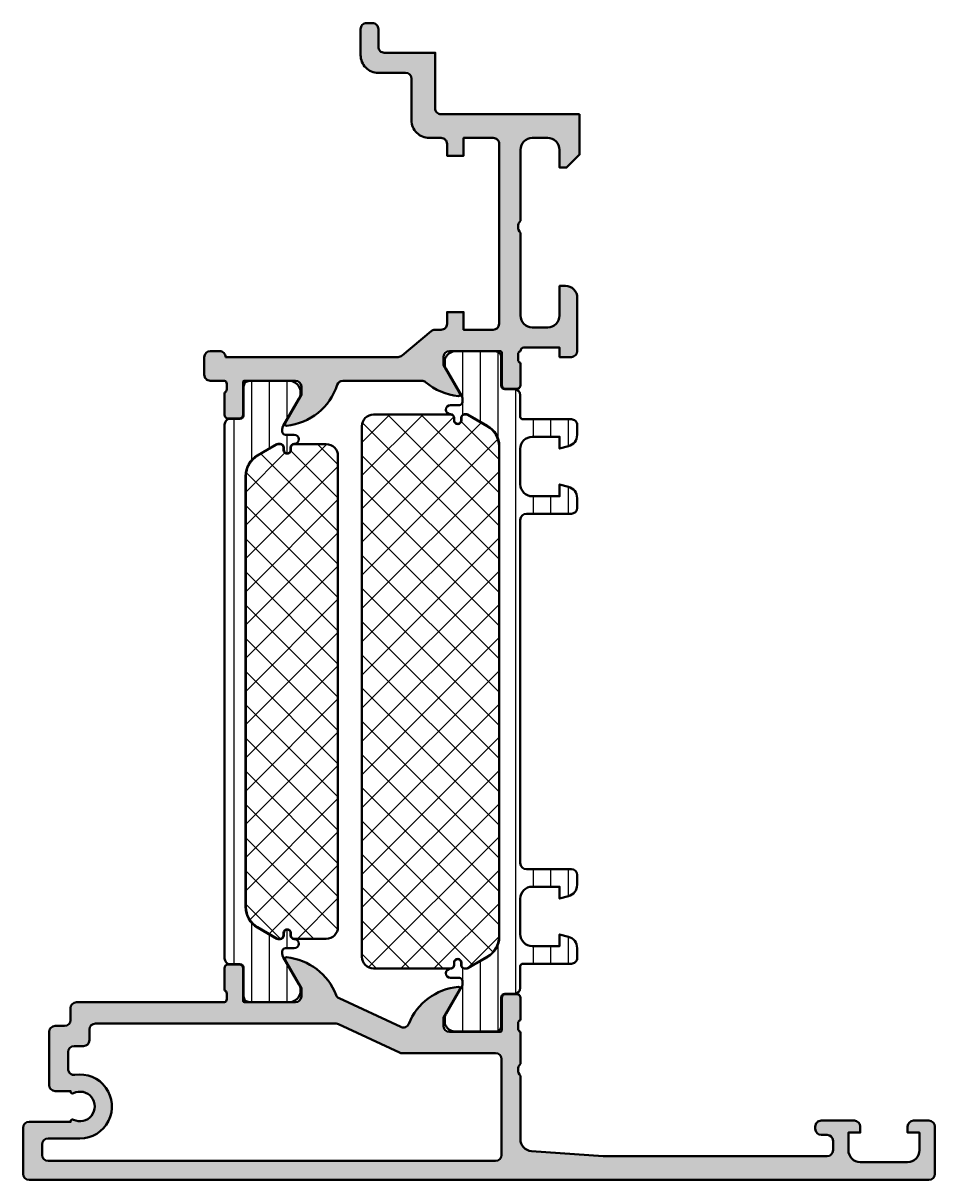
# Model space of a CAD drawing. Extents: x 0 to 77, y 0 to 97.7.
import ezdxf

# ---------------------------------------------------------------- set-up
doc = ezdxf.new("R2010")
doc.units = 0
for name, color, linetype, lineweight in [('0S-Alu contour', 7, 'Continuous', 50), ('0S-Alu hatch', 252, 'Continuous', 25), ('0S-Plastic contour', 254, 'Continuous', 50), ('0S-Plastic hatch', 253, 'Continuous', 25), ('0S-PT contour', 91, 'Continuous', 50), ('0S-PT hatch', 103, 'Continuous', 25)]:
    doc.layers.add(name, color=color, linetype=linetype, lineweight=lineweight)
pattern_1 = [(90, (0, 0), (-1.4859, 0), [])]
pattern_2 = [(135, (0, 0), (-1.403165018917055, -1.403165018917055), []), (225, (0, 0), (1.403165018917055, -1.403165018917055), [])]

# ---------------------------------------------------------------- blocks, each defined once
blk = doc.blocks.new('445620__319964F7_47A4_4580_AF82_C6E7104D69E6_')
at = {"layer": '0S-Alu hatch'}
h = blk.add_hatch(color=256, dxfattribs=at)
edge = h.paths.add_edge_path()
edge.add_arc((42.52502695399268, 9.3), 0.7250195186467904, 136.3986500484101, 223.6013499515907)
edge.add_line((42.00000000000001, 8.8), (42.00000000000001, 3.431119203401294))
edge.add_arc((43, 3.431119203401293), 0.9999999999999928, 180, 265.914383220025)
edge.add_line((42.92875295001208, 2.433660503570565), (49, 2))
edge.add_line((49, 2), (67.90000000000003, 1.999999999999999))
edge.add_arc((67.90000000000003, 2.499999999999974), 0.4999999999999745, 270, 360)
edge.add_line((68.4, 2.499999999999974), (68.4, 3.299999999999991))
edge.add_arc((67.9, 3.299999999999991), 0.5, 0, 90)
edge.add_line((67.9, 3.799999999999991), (67.39999999999999, 3.799999999999998))
edge.add_ellipse((67.4, 4.3), major_axis=(-0.5000000000000018, 0), ratio=1, start_angle=0, end_angle=89.9999999999967, ccw=False)
edge.add_line((66.90000000000002, 4.3), (66.90000000000002, 4.500000000000019))
edge.add_ellipse((67.39999999999999, 4.500000000000019), major_axis=(-0.4999999999999716, 0), ratio=1, start_angle=269.9999999999984, end_angle=360, ccw=False)
edge.add_line((67.4, 4.999999999999991), (70.2, 4.999999999999997))
edge.add_ellipse((70.2, 4.499999999999997), major_axis=(-0.5, 0), ratio=1, start_angle=180, end_angle=270, ccw=False)
edge.add_line((70.7, 4.499999999999997), (70.7, 3.999999999999999))
edge.add_line((70.7, 3.999999999999999), (69.7, 3.999999999999999))
edge.add_line((69.7, 3.999999999999999), (69.7, 2.5))
edge.add_arc((70.7, 2.5), 1, 180, 270)
edge.add_line((70.7, 1.5), (74.7, 1.499999999999999))
edge.add_arc((74.7, 2.499999999999996), 0.9999999999999968, 270, 360)
edge.add_line((75.7, 2.499999999999996), (75.7, 3.999999999999998))
edge.add_line((75.7, 3.999999999999998), (74.7, 3.999999999999999))
edge.add_line((74.7, 3.999999999999999), (74.7, 4.499999999999998))
edge.add_ellipse((75.2, 4.499999999999998), major_axis=(-0.5, 0), ratio=1, start_angle=270, end_angle=360, ccw=False)
edge.add_line((75.2, 4.999999999999998), (76.50000000000001, 5))
edge.add_ellipse((76.50000000000001, 4.500000000000001), major_axis=(-0.4999999999999992, 0), ratio=1, start_angle=180, end_angle=270, ccw=False)
edge.add_line((77.00000000000001, 4.500000000000001), (77, 0.5))
edge.add_ellipse((76.5, 0.5), major_axis=(-0.5, 0), ratio=1, start_angle=90, end_angle=180, ccw=False)
edge.add_line((76.5, 0), (0.5, -1e-16))
edge.add_ellipse((0.5, 0.5), major_axis=(-0.5000000000000001, 0), ratio=1, start_angle=0, end_angle=90, ccw=False)
edge.add_line((0, 0.5), (0, 4.399999999999999))
edge.add_ellipse((0.5, 4.399999999999999), major_axis=(-0.5, 0), ratio=1, start_angle=270, end_angle=360, ccw=False)
edge.add_line((0.5, 4.899999999999999), (4, 4.900000000000001))
edge.add_line((4, 4.900000000000001), (4, 4.934219357067911))
edge.add_ellipse((4.165780642932091, 4.934219357067905), major_axis=(-0.1657806429320914, 0), ratio=1, start_angle=243.38684181772578, end_angle=360, ccw=False)
edge.add_arc((4.799999999999997, 6.2), 1.250000000000001, 243.3868418177293, 476.6131581822707)
edge.add_ellipse((4.165780642932091, 7.465780642932097), major_axis=(-0.1657806429320981, 0), ratio=1, start_angle=0, end_angle=116.61315818227371, ccw=False)
edge.add_line((3.999999999999985, 7.465780642932097), (4, 7.5))
edge.add_line((4, 7.5), (2.700000000000002, 7.499999999999995))
edge.add_ellipse((2.700000000000002, 7.999999999999998), major_axis=(-0.5000000000000027, 0), ratio=1, start_angle=0, end_angle=90, ccw=False)
edge.add_line((2.200000000000002, 7.999999999999998), (2.200000000000002, 12.5))
edge.add_ellipse((2.700000000000002, 12.5), major_axis=(-0.5, 0), ratio=1, start_angle=270, end_angle=360, ccw=False)
edge.add_line((2.700000000000002, 13), (3.5, 13))
edge.add_arc((3.5, 13.5), 0.5000000000000018, 270, 360)
edge.add_line((4, 13.5), (4, 14.5))
edge.add_ellipse((4.5, 14.49999999999999), major_axis=(-0.5, 0), ratio=1, start_angle=270, end_angle=360, ccw=False)
edge.add_line((4.5, 14.99999999999999), (17.00000000000001, 15))
edge.add_arc((16.92116355345696, 15.26752059199311), 0.2788950563274296, 286.419876419494, 361.164589374101)
edge.add_line((17.20000100000001, 15.2731889999915), (17.20000100000001, 15.7267829999915))
edge.add_arc((16.92113290435684, 15.73244365946854), 0.2789255417371502, 358.8371299271166, 433.5754054446435)
edge.add_line((17.00000000000002, 15.99998699999148), (17.00000000000001, 17.879998))
edge.add_ellipse((17.30000000000001, 17.879998), major_axis=(-0.2999999999999971, 0), ratio=1, start_angle=270, end_angle=360, ccw=False)
edge.add_line((17.30000000000001, 18.179998), (18.27997431904279, 18.179998))
edge.add_ellipse((18.2799743190428, 17.879998), major_axis=(-0.3000000000000007, 0), ratio=1, start_angle=180, end_angle=270.00000000000136, ccw=False)
edge.add_line((18.5799743190428, 17.879998), (18.5799743190428, 15.12))
edge.add_arc((18.69997431904277, 15.12), 0.119999999999969, 180, 269.9999999999966)
edge.add_line((18.69997431904276, 15.00000000000003), (22.99999999999996, 15.00000000000004))
edge.add_arc((22.99999999999996, 15.50000000000002), 0.4999999999999823, 270, 360)
edge.add_line((23.49999999999994, 15.50000000000002), (23.49999999999988, 16.20000000000009))
edge.add_line((23.49999999999988, 16.20000000000009), (22.11850454237767, 18.59282032302733))
edge.add_ellipse((22.23811978464847, 18.66188021535156), major_axis=(-0.1381197846484595, 0), ratio=1, start_angle=-95.60003737603603, end_angle=29.999999999998295, ccw=False)
edge.add_ellipse((21.76368025851517, 13.82320411909666), major_axis=(-4.999999999999932, 0), ratio=1, start_angle=200.9526421661647, end_angle=264.3999626239602, ccw=False)
edge.add_arc((26.89999999999994, 15.78998308818138), 0.5000000000000849, 200.9526421661631, 244.9999999999986)
edge.add_line((26.68869086912954, 15.33682919466298), (31.88869086912977, 12.91202937225689))
edge.add_arc((32.10000000000011, 13.36518326577519), 0.4999999999999748, 244.9999999999998, 338.1735411093812)
edge.add_ellipse((37.20572827691046, 11.32030215374008), major_axis=(-5.000000000000008, 0), ratio=1, start_angle=275.2379072199815, end_angle=338.1735411093807, ccw=False)
edge.add_ellipse((36.76188021535157, 16.16188021535155), major_axis=(-0.1381197846484377, 0), ratio=1, start_angle=149.9999999999999, end_angle=275.2379072199857, ccw=False)
edge.add_line((36.88149545762235, 16.09282032302733), (35.50000000000014, 13.70000000000009))
edge.add_line((35.50000000000014, 13.70000000000009), (35.50000000000006, 13.00000000000008))
edge.add_arc((36.00000000000004, 13.00000000000003), 0.4999999999999858, 180, 270)
edge.add_line((36.00000000000004, 12.50000000000004), (40.30002568095722, 12.50000000000003))
edge.add_arc((40.30002568095722, 12.62000000000002), 0.1199999999999974, 270, 360)
edge.add_line((40.42002568095722, 12.62000000000002), (40.42002568095721, 15.37999800000001))
edge.add_ellipse((40.72002568095721, 15.37999800000001), major_axis=(-0.3000000000000043, 0), ratio=1, start_angle=270, end_angle=360, ccw=False)
edge.add_line((40.72002568095721, 15.67999800000002), (41.7, 15.67999800000002))
edge.add_ellipse((41.7, 15.37999800000002), major_axis=(-0.2999999999999989, 0), ratio=1, start_angle=180, end_angle=270, ccw=False)
edge.add_line((42.00000000000001, 15.37999800000002), (41.99999999999999, 13.49998699999149))
edge.add_arc((42.07886709564315, 13.23244365946856), 0.2789255417371358, 106.4245945553558, 181.162870072884)
edge.add_line((41.79999900000001, 13.22678299999151), (41.79999900000001, 12.77318899999119))
edge.add_arc((42.07883644654305, 12.76752059199313), 0.2788950563274314, 178.8354106259675, 253.5801235805047)
edge.add_line((42, 12.50000000000001), (42.00000000000001, 9.799999999999994))
edge = h.paths.add_edge_path()
edge.add_ellipse((32.01084733132148, 11.20000000000008), major_axis=(-0.5000000000000409, 0), ratio=1, start_angle=64.99999999999977, end_angle=90, ccw=False)
edge.add_line((31.79953820045111, 10.74684610648172), (26.63919449827508, 13.15315389351833))
edge.add_arc((26.42788536740473, 12.69999999999998), 0.5000000000000242, 65.0000000000007, 90.00000000000081)
edge.add_line((26.42788536740472, 13.20000000000001), (6.100000000000008, 13.2))
edge.add_arc((6.100000000000008, 12.7), 0.5, 90, 180)
edge.add_line((5.600000000000008, 12.7), (5.600000000000008, 11.8))
edge.add_ellipse((5.100000000000008, 11.8), major_axis=(-0.5, 0), ratio=1, start_angle=90, end_angle=180, ccw=False)
edge.add_line((5.100000000000008, 11.3), (4.299999999999997, 11.3))
edge.add_arc((4.299999999999997, 10.8), 0.5, 90, 180)
edge.add_line((3.799999999999997, 10.8), (3.799999999999997, 9.360696125855823))
edge.add_arc((4.299999999999997, 9.360696125855823), 0.5, 180, 278.9892993451628)
edge.add_ellipse((4.800000000000011, 6.200000000000001), major_axis=(-2.7, 0), ratio=1, start_angle=89.99999999999972, end_angle=278.9892993451631, ccw=False)
edge.add_line((4.799999999999997, 3.500000000000001), (2.100000000000008, 3.5))
edge.add_arc((2.100000000000008, 3), 0.5, 90, 180)
edge.add_line((1.600000000000008, 3), (1.600000000000008, 2.100000000000004))
edge.add_arc((2.100000000000008, 2.100000000000004), 0.5, 180, 270)
edge.add_line((2.100000000000008, 1.600000000000004), (39.90000000000001, 1.599999999999997))
edge.add_arc((39.90000000000001, 2.099999999999997), 0.5, 270, 360)
edge.add_line((40.40000000000001, 2.099999999999998), (40.4, 10.20000000000003))
edge.add_arc((39.90000000000001, 10.20000000000003), 0.5, 0, 90)
edge.add_line((39.90000000000001, 10.70000000000003), (32.01084733132148, 10.70000000000004))
at = {"layer": '0S-Alu contour', "color": 7}
for points in [[(23.49999999999994, 15.50000000000002), (23.49999999999988, 16.20000000000009), (22.11850454237767, 18.59282032302733)], [(17.00000000000002, 15.99998699999148), (17.00000000000001, 17.879998)], [(17.30000000000001, 18.179998), (18.27997431904279, 18.179998)], [(18.5799743190428, 17.879998), (18.5799743190428, 15.12)], [(17.20000100000001, 15.2731889999915), (17.20000100000001, 15.7267829999915)], [(36.88149545762235, 16.09282032302733), (35.50000000000014, 13.70000000000009), (35.50000000000006, 13.00000000000008)], [(40.72002568095721, 15.67999800000002), (41.7, 15.67999800000002)], [(4.5, 14.99999999999999), (17.00000000000001, 15)], [(18.69997431904276, 15.00000000000003), (22.99999999999996, 15.00000000000004)], [(26.68869086912954, 15.33682919466298), (31.88869086912977, 12.91202937225689)], [(40.42002568095722, 12.62000000000002), (40.42002568095721, 15.37999800000001)], [(42.00000000000001, 15.37999800000002), (41.99999999999999, 13.49998699999149)], [(4, 13.5), (4, 14.5)], [(2.700000000000002, 13), (3.5, 13)], [(26.42788536740472, 13.20000000000001), (6.100000000000008, 13.2)], [(31.79953820045111, 10.74684610648172), (26.63919449827508, 13.15315389351833)], [(41.79999900000001, 13.22678299999151), (41.79999900000001, 12.77318899999119)], [(2.200000000000002, 7.999999999999998), (2.200000000000002, 12.5)], [(5.600000000000008, 12.7), (5.600000000000008, 11.8)], [(36.00000000000004, 12.50000000000004), (40.30002568095722, 12.50000000000003)], [(42, 12.50000000000001), (42.00000000000001, 9.799999999999994)], [(3.799999999999997, 10.8), (3.799999999999997, 9.360696125855823)], [(5.100000000000008, 11.3), (4.299999999999997, 11.3)], [(39.90000000000001, 10.70000000000003), (32.01084733132148, 10.70000000000004)], [(40.40000000000001, 2.099999999999998), (40.4, 10.20000000000003)], [(42.00000000000001, 8.8), (42.00000000000001, 3.431119203401294)], [(3.999999999999985, 7.465780642932097), (4, 7.5), (2.700000000000002, 7.499999999999995)], [(0.5, 4.899999999999999), (4, 4.900000000000001), (4, 4.934219357067911)], [(67.4, 4.999999999999991), (70.2, 4.999999999999997)], [(75.2, 4.999999999999998), (76.50000000000001, 5)], [(0, 0.5), (0, 4.399999999999999)], [(66.90000000000002, 4.3), (66.90000000000002, 4.500000000000019)], [(70.7, 4.499999999999997), (70.7, 3.999999999999999), (69.7, 3.999999999999999), (69.7, 2.5)], [(75.7, 2.499999999999996), (75.7, 3.999999999999998), (74.7, 3.999999999999999), (74.7, 4.499999999999998)], [(77.00000000000001, 4.500000000000001), (77, 0.5)], [(1.600000000000008, 3), (1.600000000000008, 2.100000000000004)], [(4.799999999999997, 3.500000000000001), (2.100000000000008, 3.5)], [(67.9, 3.799999999999991), (67.39999999999999, 3.799999999999998)], [(68.4, 2.499999999999974), (68.4, 3.299999999999991)], [(42.92875295001208, 2.433660503570565), (49, 2), (67.90000000000003, 1.999999999999999)], [(2.100000000000008, 1.600000000000004), (39.90000000000001, 1.599999999999997)], [(70.7, 1.5), (74.7, 1.499999999999999)], [(76.5, 0), (0.5, -1e-16)]]:
    blk.add_lwpolyline(points, dxfattribs=at)
at = {"layer": '0S-Alu contour', "color": 7, "extrusion": (0, 0, -1)}
for centre, radius, start, end in [((-22.23811978464847, 18.66188021535156), 0.1381197846484595, 330.0000000000017, 95.60003737603598), ((-21.76368025851517, 13.82320411909666), 4.999999999999932, 95.6000373760398, 159.0473578338353), ((-17.30000000000001, 17.879998), 0.2999999999999971, 0, 90), ((-18.2799743190428, 17.879998), 0.3000000000000007, 89.99999999999864, 180), ((-37.20572827691046, 11.32030215374008), 5.000000000000008, 21.82645889061928, 84.7620927800185), ((-36.76188021535157, 16.16188021535155), 0.1381197846484377, 84.76209278001431, 210.0000000000002), ((-40.72002568095721, 15.37999800000001), 0.3000000000000043, 0, 90), ((-41.7, 15.37999800000002), 0.2999999999999989, 90, 180), ((-4.5, 14.49999999999999), 0.5, 0, 90), ((-2.700000000000002, 12.5), 0.5, 0, 90), ((-5.100000000000008, 11.8), 0.5, 180, 270), ((-32.01084733132148, 11.20000000000008), 0.5000000000000409, 270, 295.0000000000002), ((-4.800000000000011, 6.200000000000001), 2.7, 81.0107006548369, 270.0000000000003), ((-2.700000000000002, 7.999999999999998), 0.5000000000000027, 270, 0), ((-4.165780642932091, 7.465780642932097), 0.1657806429320981, 243.3868418177263, 0), ((-0.5, 4.399999999999999), 0.5, 0, 90), ((-4.165780642932091, 4.934219357067905), 0.1657806429320914, 0, 116.6131581822742), ((-67.39999999999999, 4.500000000000019), 0.4999999999999716, 0, 90.0000000000016), ((-70.2, 4.499999999999997), 0.5, 90, 180), ((-75.2, 4.499999999999998), 0.5, 0, 90), ((-76.50000000000001, 4.500000000000001), 0.4999999999999992, 90, 180), ((-67.4, 4.3), 0.5000000000000018, 270.0000000000033, 0), ((-0.5, 0.5), 0.5000000000000001, 270, 0), ((-76.5, 0.5), 0.5, 180, 270)]:
    blk.add_arc(centre, radius, start, end, dxfattribs=at)
at = {"layer": '0S-Alu contour', "color": 7}
for centre, radius, start, end in [((16.92113290435684, 15.73244365946854), 0.2789255417371502, 358.8371299271166, 73.57540544464355), ((16.92116355345696, 15.26752059199311), 0.2788950563274296, 286.419876419494, 1.164589374100992), ((18.69997431904277, 15.12), 0.119999999999969, 180, 269.9999999999966), ((22.99999999999996, 15.50000000000002), 0.4999999999999823, 270, 0), ((26.89999999999994, 15.78998308818138), 0.5000000000000849, 200.9526421661631, 244.9999999999986), ((3.5, 13.5), 0.5000000000000018, 270, 0), ((6.100000000000008, 12.7), 0.5, 90, 180), ((26.42788536740473, 12.69999999999998), 0.5000000000000242, 65.0000000000007, 90.00000000000081), ((32.10000000000011, 13.36518326577519), 0.4999999999999748, 244.9999999999998, 338.1735411093812), ((36.00000000000004, 13.00000000000003), 0.4999999999999858, 180, 270), ((42.07883644654305, 12.76752059199313), 0.2788950563274314, 178.8354106259675, 253.5801235805047), ((42.07886709564315, 13.23244365946856), 0.2789255417371358, 106.4245945553558, 181.162870072884), ((40.30002568095722, 12.62000000000002), 0.1199999999999974, 270, 0), ((4.299999999999997, 10.8), 0.5, 90, 180), ((39.90000000000001, 10.20000000000003), 0.5, 0, 90), ((42.52502695399268, 9.3), 0.7250195186467904, 136.3986500484101, 223.6013499515907), ((4.299999999999997, 9.360696125855823), 0.5, 180, 278.9892993451628), ((4.799999999999997, 6.2), 1.250000000000001, 243.3868418177293, 116.6131581822708), ((2.100000000000008, 3), 0.5, 90, 180), ((43, 3.431119203401293), 0.9999999999999928, 180, 265.914383220025), ((67.9, 3.299999999999991), 0.5, 0, 90), ((2.100000000000008, 2.100000000000004), 0.5, 180, 270), ((39.90000000000001, 2.099999999999997), 0.5, 270, 0), ((67.90000000000003, 2.499999999999974), 0.4999999999999745, 270, 0), ((70.7, 2.5), 1, 180, 270), ((74.7, 2.499999999999996), 0.9999999999999968, 270, 0)]:
    blk.add_arc(centre, radius, start, end, dxfattribs=at)
blk = doc.blocks.new('284607__035DE2CA_FB00_4C72_AE22_ECE822FC14FE___D076022B_6732_40AC_96CC_6159497580D8_')
at = {"layer": '0S-Plastic hatch'}
h = blk.add_hatch(dxfattribs=at)
h.set_pattern_fill('ANSI31', color=256, scale=0.4680000000000001, angle=45, style=0)
h.set_pattern_definition(pattern_1)
edge = h.paths.add_edge_path()
edge.add_line((17.01000000000003, 63.79000567891639), (17.01, 18.70999432108364))
edge.add_arc((17.49999732109081, 18.70999432108364), 0.4899973210908115, 180, 270)
edge.add_line((17.49999732109081, 18.21999699999283), (18.31033133333325, 18.219997))
edge.add_ellipse((18.3103313333333, 17.90999699999995), major_axis=(-0.3100000000000485, 0), ratio=1, start_angle=180, end_angle=270.0000000000092, ccw=False)
edge.add_line((18.62033133333335, 17.90999699999995), (18.61999938284067, 15.50999723393639))
edge.add_arc((19.10999469516338, 15.50999531231905), 0.489995312326473, 179.9997753033853, 270.0000777840396)
edge.add_line((19.10999536037494, 15.01999999999303), (22.58582249618423, 15.01999999999999))
edge.add_arc((22.44422884910814, 15.99981807472285), 0.9899960709244773, 278.2228963588985, 392.740756988386)
edge.add_line((23.27694055408899, 16.53524634894245), (21.95830439446063, 18.81919148717442))
edge.add_ellipse((22.3999773655256, 19.07419146095998), major_axis=(-0.5099999999999941, 0), ratio=1, start_angle=-0.005743823361001432, end_angle=29.999996599345593, ccw=False)
edge.add_line((21.8899773680883, 19.0742425877597), (21.89000000131588, 19.30002606457005))
edge.add_ellipse((22.15000000005471, 19.29999999995469), major_axis=(-0.2600000000452968, 0), ratio=1, start_angle=270.0000000061333, end_angle=359.9942561829208, ccw=False)
edge.add_line((22.15000000002687, 19.55999999999999), (22.90040663939101, 19.56000000000002))
edge.add_arc((22.90040663939099, 19.94925907311677), 0.3892590731167509, 270.0000000000031, 450.0000000000031)
edge.add_ellipse((22.90040663939093, 20.65000000000005), major_axis=(-0.3114818537665265, 0), ratio=1, start_angle=0, end_angle=90.00000000000648, ccw=False)
edge.add_line((22.5889247856244, 20.65000000000005), (22.5889247856244, 20.85057079528622))
edge.add_arc((22.29949558091064, 20.85057079528622), 0.2894292047137554, 0, 180)
edge.add_line((22.01006637619689, 20.85057079528622), (22.01006637619689, 20.64999999999997))
edge.add_ellipse((21.70006637619694, 20.64999999999997), major_axis=(-0.3099999999999454, 0), ratio=1, start_angle=93.33843872002558, end_angle=180, ccw=False)
edge.add_line((21.71811884915447, 20.34052607828752), (21.53498719053978, 20.34052607828746))
edge.add_ellipse((21.53498719053971, 20.55052607828747), major_axis=(-0.210000000000008, 0), ratio=1, start_angle=60.000000000002274, end_angle=90.00000000001938, ccw=False)
edge.add_line((21.42998719053971, 20.36866074349273), (19.79500000000002, 21.31262103807236))
edge.add_ellipse((20.79999999999996, 23.05333209967907), major_axis=(-2.009999999999959, 0), ratio=1, start_angle=0, end_angle=60.00000000000142, ccw=False)
edge.add_line((18.79, 23.05333209967907), (18.79, 59.44666790036812))
edge.add_ellipse((20.7999999999999, 59.44666790036812), major_axis=(-2.009999999999891, 0), ratio=1, start_angle=300.0000000000032, end_angle=360, ccw=False)
edge.add_line((19.79499999999985, 61.18737896197469), (21.42998719053939, 62.13133925655442))
edge.add_ellipse((21.53498719053949, 61.94947392175956), major_axis=(-0.2100000000001562, 0), ratio=1, start_angle=269.9999999999864, end_angle=300.00000000000574, ccw=False)
edge.add_line((21.53498719053954, 62.15947392175972), (21.71811884915463, 62.15947392175968))
edge.add_ellipse((21.70006637619693, 61.85000000004722), major_axis=(-0.3099999999999647, 0), ratio=1, start_angle=180, end_angle=266.66156127994304, ccw=False)
edge.add_line((22.01006637619689, 61.85000000004722), (22.01006637619689, 61.64942920476098))
edge.add_arc((22.29949558091065, 61.64942920476097), 0.2894292047137625, 180, 360)
edge.add_line((22.58892478562442, 61.64942920476097), (22.58892478562442, 61.85000000004709))
edge.add_ellipse((22.90040663939098, 61.85000000004709), major_axis=(-0.3114818537665656, 0), ratio=1, start_angle=269.9999999999974, end_angle=360, ccw=False)
edge.add_arc((22.90040663939101, 62.55074092693042), 0.3892590731167544, 269.9999999999979, 449.9999999999978)
edge.add_line((22.90040663939102, 62.94000000004717), (22.15000000002687, 62.94000000004722))
edge.add_ellipse((22.15000000002689, 63.20000000006469), major_axis=(-0.2600000000174703, 0), ratio=1, start_angle=0.00574382329762102, end_angle=89.99999999999528, ccw=False)
edge.add_line((21.89000000131589, 63.19997393542141), (21.8899773680883, 63.42575741229563))
edge.add_ellipse((22.39997736542176, 63.42580853906786), major_axis=(-0.5099999998961521, 0), ratio=1, start_angle=-29.999996602470674, end_angle=0.0057438201249055965, ccw=False)
edge.add_line((21.95830439446063, 63.68080851282559), (23.27694055408898, 65.96475365105752))
edge.add_arc((22.44422884910813, 66.50018192527713), 0.9899960709244748, 327.2592430116133, 441.7771036411013)
edge.add_line((22.58582249618422, 67.47999999999998), (19.10999536037494, 67.48000000000697))
edge.add_arc((19.10999536037494, 66.99000402256138), 0.489995977445588, 90.00000000000082, 180.0079248057727)
edge.add_line((18.61999938761635, 66.98993624928085), (18.62033133036813, 64.59004587698514))
edge.add_ellipse((18.31033133331815, 64.5900030000152), major_axis=(-0.310000000015195, 0), ratio=1, start_angle=90.0000000023021, end_angle=180.0079247400522, ccw=False)
edge.add_line((18.31033133333061, 64.280003), (17.49999732109072, 64.28000300000717))
edge.add_arc((17.49999732109077, 63.79000567891643), 0.4899973210907405, 90.00000000000666, 180)
at = {"layer": '0S-Plastic contour', "color": 7}
for points in [[(22.58582249618422, 67.47999999999998), (19.10999536037494, 67.48000000000697)], [(18.61999938761635, 66.98993624928085), (18.62033133036813, 64.59004587698514)], [(21.95830439446063, 63.68080851282559), (23.27694055408898, 65.96475365105752)], [(17.01000000000003, 63.79000567891639), (17.01, 18.70999432108364)], [(18.31033133333061, 64.280003), (17.49999732109072, 64.28000300000717)], [(21.89000000131589, 63.19997393542141), (21.8899773680883, 63.42575741229563)], [(22.90040663939102, 62.94000000004717), (22.15000000002687, 62.94000000004722)], [(19.79499999999985, 61.18737896197469), (21.42998719053939, 62.13133925655442)], [(21.53498719053954, 62.15947392175972), (21.71811884915463, 62.15947392175968)], [(22.01006637619689, 61.85000000004722), (22.01006637619689, 61.64942920476098)], [(22.58892478562442, 61.64942920476097), (22.58892478562442, 61.85000000004709)], [(18.79, 23.05333209967907), (18.79, 59.44666790036812)], [(21.42998719053971, 20.36866074349273), (19.79500000000002, 21.31262103807236)], [(22.01006637619689, 20.85057079528622), (22.01006637619689, 20.64999999999997)], [(22.5889247856244, 20.65000000000005), (22.5889247856244, 20.85057079528622)], [(21.71811884915447, 20.34052607828752), (21.53498719053978, 20.34052607828746)], [(22.15000000002687, 19.55999999999999), (22.90040663939101, 19.56000000000002)], [(21.8899773680883, 19.0742425877597), (21.89000000131588, 19.30002606457005)], [(23.27694055408899, 16.53524634894245), (21.95830439446063, 18.81919148717442)], [(17.49999732109081, 18.21999699999283), (18.31033133333325, 18.219997)], [(18.62033133333335, 17.90999699999995), (18.61999938284067, 15.50999723393639)], [(19.10999536037494, 15.01999999999303), (22.58582249618423, 15.01999999999999)]]:
    blk.add_lwpolyline(points, dxfattribs=at)
for centre, radius, start, end in [((19.10999536037494, 66.99000402256138), 0.489995977445588, 90.00000000000082, 180.0079248057727), ((22.44422884910813, 66.50018192527713), 0.9899960709244748, 327.2592430116133, 81.77710364110143), ((17.49999732109077, 63.79000567891643), 0.4899973210907405, 90.00000000000666, 180), ((22.90040663939101, 62.55074092693042), 0.3892590731167544, 269.9999999999979, 89.99999999999793), ((22.29949558091065, 61.64942920476097), 0.2894292047137625, 180, 0), ((22.29949558091064, 20.85057079528622), 0.2894292047137554, 0, 180), ((22.90040663939099, 19.94925907311677), 0.3892590731167509, 270.0000000000031, 90.00000000000314), ((17.49999732109081, 18.70999432108364), 0.4899973210908115, 180, 270), ((22.44422884910814, 15.99981807472285), 0.9899960709244773, 278.2228963588985, 32.74075698838603), ((19.10999469516338, 15.50999531231905), 0.489995312326473, 179.9997753033853, 270.0000777840396)]:
    blk.add_arc(centre, radius, start, end, dxfattribs=at)
at = {"layer": '0S-Plastic contour', "color": 7, "extrusion": (0, 0, -1)}
for centre, radius, start, end in [((-18.31033133331815, 64.5900030000152), 0.310000000015195, 179.9920752599478, 269.9999999976979), ((-22.39997736542176, 63.42580853906786), 0.5099999998961521, 359.9942561798751, 29.99999660247065), ((-22.15000000002689, 63.20000000006469), 0.2600000000174703, 270.0000000000047, 359.9942561767024), ((-21.53498719053949, 61.94947392175956), 0.2100000000001562, 59.99999999999426, 90.00000000001357), ((-21.70006637619693, 61.85000000004722), 0.3099999999999647, 93.33843872005697, 180), ((-22.90040663939098, 61.85000000004709), 0.3114818537665656, 0, 90.00000000000261), ((-20.7999999999999, 59.44666790036812), 2.009999999999891, 0, 59.9999999999968), ((-20.79999999999996, 23.05333209967907), 2.009999999999959, 299.9999999999986, 0), ((-21.70006637619694, 20.64999999999997), 0.3099999999999454, 180, 266.6615612799744), ((-22.90040663939093, 20.65000000000005), 0.3114818537665265, 269.9999999999935, 0), ((-21.53498719053971, 20.55052607828747), 0.210000000000008, 269.9999999999806, 299.9999999999977), ((-22.15000000005471, 19.29999999995469), 0.2600000000452968, 0.0057438170791521, 89.99999999386671), ((-22.3999773655256, 19.07419146095998), 0.5099999999999941, 330.0000034006544, 0.0057438233610352), ((-18.3103313333333, 17.90999699999995), 0.3100000000000485, 89.9999999999908, 180)]:
    blk.add_arc(centre, radius, start, end, dxfattribs=at)
blk = doc.blocks.new('441930__0B8DF74E_D1C3_42D9_9CD4_412C9B41ABAC_')
at = {"layer": '0S-PT hatch'}
h = blk.add_hatch(dxfattribs=at)
h.set_pattern_fill('ANSI37', color=256, scale=0.625, angle=90, style=0)
h.set_pattern_definition(pattern_2)
edge = h.paths.add_edge_path()
edge.add_line((26.59, 61.15020331974264), (26.59, 21.34979668030451))
edge.add_ellipse((25.6, 21.34979668030452), major_axis=(-0.9900000000000019, 0), ratio=1, start_angle=90, end_angle=180, ccw=False)
edge.add_line((25.6, 20.35979668030452), (22.89892478562442, 20.35979668030451))
edge.add_ellipse((22.89892478562442, 20.64979668030452), major_axis=(-0.2900000000000098, 0), ratio=1, start_angle=0, end_angle=90, ccw=False)
edge.add_line((22.60892478562441, 20.64979668030452), (22.60892478562441, 20.85036747559076))
edge.add_arc((22.29949558091064, 20.85036747559076), 0.3094292047137657, 0, 180)
edge.add_line((21.99006637619688, 20.85036747559076), (21.99006637619688, 20.64979668030453))
edge.add_ellipse((21.70006637619689, 20.64979668030453), major_axis=(-0.289999999999992, 0), ratio=1, start_angle=93.45167180618512, end_angle=180, ccw=False)
edge.add_line((21.71752629167172, 20.36032275859204), (21.53498719053955, 20.36032275859204))
edge.add_ellipse((21.53498719053954, 20.55032275859203), major_axis=(-0.1899999999999942, 0), ratio=1, start_angle=60.000000000004206, end_angle=90.00000000000432, ccw=False)
edge.add_line((21.43998719053955, 20.38577793187299), (19.80500000000001, 21.32973822645256))
edge.add_ellipse((20.79999999999999, 23.0531287799836), major_axis=(-1.989999999999991, 0), ratio=1, start_angle=0, end_angle=60.000000000000625, ccw=False)
edge.add_line((18.80999999999999, 23.0531287799836), (18.81, 59.44646458067264))
edge.add_ellipse((20.79999999999999, 59.44646458067264), major_axis=(-1.989999999999987, 0), ratio=1, start_angle=299.9999999999992, end_angle=360, ccw=False)
edge.add_line((19.80500000000002, 61.16985513420367), (21.43998719053958, 62.11381542878324))
edge.add_ellipse((21.53498719053954, 61.94927060206424), major_axis=(-0.1899999999999458, 0), ratio=1, start_angle=270, end_angle=299.99999999999665, ccw=False)
edge.add_line((21.53498719053954, 62.13927060206419), (21.71752629167166, 62.13927060206419))
edge.add_ellipse((21.70006637619689, 61.84979668035168), major_axis=(-0.2900000000000007, 0), ratio=1, start_angle=180, end_angle=266.54832819382625, ccw=False)
edge.add_line((21.99006637619689, 61.84979668035168), (21.99006637619689, 61.64922588506545))
edge.add_arc((22.30003318809846, 61.64922588506545), 0.3099668119015604, 180, 360)
edge.add_line((22.61000000000001, 61.64922588506545), (22.61000000000001, 61.84979668030453))
edge.add_ellipse((22.90040663939099, 61.84979668030454), major_axis=(-0.290406639390973, 0), ratio=1, start_angle=270.00000000099953, end_angle=360, ccw=False)
edge.add_line((22.90040663938592, 62.14020331969551), (25.59999999998272, 62.14020331974261))
edge.add_ellipse((25.60000000000002, 61.15020331974264), major_axis=(-0.9899999999999735, 0), ratio=1, start_angle=180, end_angle=270.00000000100175, ccw=False)
at = {"layer": '0S-PT contour', "color": 7}
for points in [[(19.80500000000002, 61.16985513420367), (21.43998719053958, 62.11381542878324)], [(21.53498719053954, 62.13927060206419), (21.71752629167166, 62.13927060206419)], [(21.99006637619689, 61.84979668035168), (21.99006637619689, 61.64922588506545)], [(22.61000000000001, 61.64922588506545), (22.61000000000001, 61.84979668030453)], [(22.90040663938592, 62.14020331969551), (25.59999999998272, 62.14020331974261)], [(26.59, 61.15020331974264), (26.59, 21.34979668030451)], [(18.80999999999999, 23.0531287799836), (18.81, 59.44646458067264)], [(21.43998719053955, 20.38577793187299), (19.80500000000001, 21.32973822645256)], [(21.99006637619688, 20.85036747559076), (21.99006637619688, 20.64979668030453)], [(22.60892478562441, 20.64979668030452), (22.60892478562441, 20.85036747559076)], [(21.71752629167172, 20.36032275859204), (21.53498719053955, 20.36032275859204)], [(25.6, 20.35979668030452), (22.89892478562442, 20.35979668030451)]]:
    blk.add_lwpolyline(points, dxfattribs=at)
at = {"layer": '0S-PT contour', "color": 7, "extrusion": (0, 0, -1)}
for centre, radius, start, end in [((-21.53498719053954, 61.94927060206424), 0.1899999999999458, 60.00000000000333, 90), ((-21.70006637619689, 61.84979668035168), 0.2900000000000007, 93.45167180617378, 180), ((-22.90040663939099, 61.84979668030454), 0.290406639390973, 0, 89.99999999900047), ((-25.60000000000002, 61.15020331974264), 0.9899999999999735, 89.99999999899825, 180), ((-20.79999999999999, 59.44646458067264), 1.989999999999987, 0, 60.00000000000078), ((-20.79999999999999, 23.0531287799836), 1.989999999999991, 299.9999999999994, 0), ((-21.70006637619689, 20.64979668030453), 0.289999999999992, 180, 266.5483281938149), ((-22.89892478562442, 20.64979668030452), 0.2900000000000098, 270, 0), ((-25.6, 21.34979668030452), 0.9900000000000019, 180, 270), ((-21.53498719053954, 20.55032275859203), 0.1899999999999942, 269.9999999999957, 299.9999999999958)]:
    blk.add_arc(centre, radius, start, end, dxfattribs=at)
at = {"layer": '0S-PT contour', "color": 7}
for centre, radius, start, end in [((22.30003318809846, 61.64922588506545), 0.3099668119015604, 180, 0), ((22.29949558091064, 20.85036747559076), 0.3094292047137657, 0, 180)]:
    blk.add_arc(centre, radius, start, end, dxfattribs=at)
blk = doc.blocks.new('441930__B0BCF32B_73BC_4F57_BDC9_7502452BC82C_')
at = {"layer": '0S-PT hatch'}
h = blk.add_hatch(dxfattribs=at)
h.set_pattern_fill('ANSI37', color=256, scale=0.625, angle=90, style=0)
h.set_pattern_definition(pattern_2)
edge = h.paths.add_edge_path()
edge.add_line((28.60999999999972, 63.65020331974267), (28.60999999999972, 18.84979668030453))
edge.add_arc((29.59999999999972, 18.84979668030453), 0.990000000000009, 180, 269.9999999999996)
edge.add_line((29.59999999999972, 17.85979668030452), (36.1010752143753, 17.85979668030453))
edge.add_arc((36.10107521437531, 18.14979668030454), 0.2900000000000098, 269.9999999999986, 360)
edge.add_line((36.39107521437532, 18.14979668030454), (36.39107521437531, 18.35036747559078))
edge.add_ellipse((36.70050441908907, 18.35036747559078), major_axis=(-0.3094292047137586, 0), ratio=1, start_angle=180, end_angle=360, ccw=False)
edge.add_line((37.00993362380283, 18.35036747559078), (37.00993362380283, 18.14979668030455))
edge.add_arc((37.29993362380282, 18.14979668030455), 0.289999999999992, 180, 266.5483281938177)
edge.add_line((37.282473708328, 17.86032275859206), (37.46501280946017, 17.86032275859205))
edge.add_arc((37.46501280946016, 18.05032275859205), 0.1899999999999942, 270.0000000000021, 300.0000000000006)
edge.add_line((37.56001280946016, 17.88577793187301), (39.19499999999971, 18.82973822645259))
edge.add_arc((38.19999999999973, 20.55312877998362), 1.989999999999984, 299.9999999999994, 360)
edge.add_line((40.18999999999972, 20.55312877998362), (40.18999999999969, 61.94646458067265))
edge.add_arc((38.19999999999972, 61.94646458067265), 1.98999999999998, 0, 60.00000000000095)
edge.add_line((39.19499999999968, 63.66985513420369), (37.56001280946013, 64.61381542878325))
edge.add_arc((37.46501280946016, 64.44927060206426), 0.1899999999999432, 60.00000000000041, 89.99999999999785)
edge.add_line((37.46501280946017, 64.6392706020642), (37.28247370832812, 64.6392706020642))
edge.add_arc((37.29993362380283, 64.3497966803517), 0.2899999999999969, 93.45167180616114, 180)
edge.add_line((37.00993362380283, 64.3497966803517), (37.00993362380283, 64.14922588506548))
edge.add_ellipse((36.69996681190126, 64.14922588506548), major_axis=(-0.3099668119015604, 0), ratio=1, start_angle=0, end_angle=180, ccw=False)
edge.add_line((36.3899999999997, 64.14922588506548), (36.3899999999997, 64.34979668030455))
edge.add_arc((36.09959336060872, 64.34979668030455), 0.290406639390973, 0, 89.99999999958365)
edge.add_line((36.09959336061083, 64.64020331969553), (29.60000000000687, 64.64020331974264))
edge.add_arc((29.5999999999997, 63.65020331974266), 0.9899999999999806, 89.99999999958467, 180)
at = {"layer": '0S-PT contour', "color": 7}
for points in [[(36.09959336061083, 64.64020331969553), (29.60000000000687, 64.64020331974264)], [(37.46501280946017, 64.6392706020642), (37.28247370832812, 64.6392706020642)], [(39.19499999999968, 63.66985513420369), (37.56001280946013, 64.61381542878325)], [(28.60999999999972, 63.65020331974267), (28.60999999999972, 18.84979668030453)], [(36.3899999999997, 64.14922588506548), (36.3899999999997, 64.34979668030455)], [(37.00993362380283, 64.3497966803517), (37.00993362380283, 64.14922588506548)], [(40.18999999999972, 20.55312877998362), (40.18999999999969, 61.94646458067265)], [(37.56001280946016, 17.88577793187301), (39.19499999999971, 18.82973822645259)], [(29.59999999999972, 17.85979668030452), (36.1010752143753, 17.85979668030453)], [(36.39107521437532, 18.14979668030454), (36.39107521437531, 18.35036747559078)], [(37.00993362380283, 18.35036747559078), (37.00993362380283, 18.14979668030455)], [(37.282473708328, 17.86032275859206), (37.46501280946017, 17.86032275859205)]]:
    blk.add_lwpolyline(points, dxfattribs=at)
for centre, radius, start, end in [((29.5999999999997, 63.65020331974266), 0.9899999999999806, 89.99999999958467, 180), ((36.09959336060872, 64.34979668030455), 0.290406639390973, 0, 89.99999999958365), ((37.29993362380283, 64.3497966803517), 0.2899999999999969, 93.45167180616114, 180), ((37.46501280946016, 64.44927060206426), 0.1899999999999432, 60.00000000000041, 89.99999999999785), ((38.19999999999972, 61.94646458067265), 1.98999999999998, 0, 60.00000000000095), ((38.19999999999973, 20.55312877998362), 1.989999999999984, 299.9999999999994, 0), ((29.59999999999972, 18.84979668030453), 0.990000000000009, 180, 269.9999999999996), ((36.10107521437531, 18.14979668030454), 0.2900000000000098, 269.9999999999986, 0), ((37.29993362380282, 18.14979668030455), 0.289999999999992, 180, 266.5483281938177), ((37.46501280946016, 18.05032275859205), 0.1899999999999942, 270.0000000000021, 300.0000000000006)]:
    blk.add_arc(centre, radius, start, end, dxfattribs=at)
at = {"layer": '0S-PT contour', "color": 7, "extrusion": (0, 0, -1)}
for centre, radius, start, end in [((-36.69996681190126, 64.14922588506548), 0.3099668119015604, 180, 0), ((-36.70050441908907, 18.35036747559078), 0.3094292047137586, 0, 180)]:
    blk.add_arc(centre, radius, start, end, dxfattribs=at)
blk = doc.blocks.new('284607__FAD0D34F_58D6_4C0C_829B_BB8D76F87600___7FA5F808_9133_4D81_BDC4_8F82B713B5A9_')
at = {"layer": '0S-Plastic hatch'}
h = blk.add_hatch(dxfattribs=at)
h.set_pattern_fill('ANSI31', color=256, scale=0.4680000000000001, angle=45, style=0)
h.set_pattern_definition(pattern_1)
edge = h.paths.add_edge_path()
edge.add_line((41.98999999999971, 66.29000567895669), (41.98999999999972, 64.45000000004721))
edge.add_arc((42.19999999999975, 64.45000000004724), 0.2100000000000364, 180, 270)
edge.add_line((42.19999999999975, 64.2400000000472), (46.29999999999972, 64.24000000004723))
edge.add_ellipse((46.29999999999973, 63.75000000004725), major_axis=(-0.4899999999999807, 0), ratio=1, start_angle=180, end_angle=270.0000000000008, ccw=False)
edge.add_line((46.7899999999997, 63.75000000004725), (46.7899999999997, 62.91925077667287))
edge.add_ellipse((45.79999999999979, 62.91925077667286), major_axis=(-0.9899999999999096, 0), ratio=1, start_angle=105.000000000005, end_angle=180, ccw=False)
edge.add_line((46.05623085465135, 61.9629842086468), (45.30999999999971, 61.76303225377566))
edge.add_line((45.30999999999971, 61.76303225377566), (45.30999999999971, 62.76000000004715))
edge.add_line((45.30999999999971, 62.76000000004715), (42.99999999999974, 62.76000000004721))
edge.add_arc((42.99999999999971, 61.7500000000472), 1.010000000000012, 89.99999999999879, 180)
edge.add_line((41.9899999999997, 61.7500000000472), (41.98999999999971, 58.75000000004721))
edge.add_arc((42.99999999999972, 58.75000000004721), 1.010000000000012, 180, 270)
edge.add_line((42.99999999999972, 57.7400000000472), (45.30999999999971, 57.74000000004721))
edge.add_line((45.30999999999971, 57.74000000004721), (45.30999999999971, 58.7369677463188))
edge.add_line((45.30999999999971, 58.7369677463188), (46.05623085465121, 58.53701579144775))
edge.add_ellipse((45.79999999999974, 57.5807492234216), major_axis=(-0.9899999999999614, 0), ratio=1, start_angle=180, end_angle=255.000000000001, ccw=False)
edge.add_line((46.7899999999997, 57.5807492234216), (46.7899999999997, 56.75000000004716))
edge.add_ellipse((46.29999999999975, 56.75000000004717), major_axis=(-0.4899999999999594, 0), ratio=1, start_angle=90, end_angle=180, ccw=False)
edge.add_line((46.29999999999975, 56.26000000004721), (42.49999999999973, 56.26000000004721))
edge.add_arc((42.49999999999973, 55.75000000004719), 0.5100000000000123, 90, 180)
edge.add_line((41.98999999999972, 55.75000000004719), (41.98999999999972, 26.75000000000002))
edge.add_arc((42.4999999999997, 26.75000000000001), 0.5099999999999838, 180, 270)
edge.add_line((42.4999999999997, 26.24000000000003), (46.29999999999975, 26.24000000000002))
edge.add_ellipse((46.29999999999974, 25.75000000000005), major_axis=(-0.4899999999999701, 0), ratio=1, start_angle=180, end_angle=269.9999999999992, ccw=False)
edge.add_line((46.7899999999997, 25.75000000000005), (46.78999999999972, 24.91925077662574))
edge.add_ellipse((45.79999999999961, 24.91925077662573), major_axis=(-0.9900000000001012, 0), ratio=1, start_angle=104.9999999999948, end_angle=180, ccw=False)
edge.add_line((46.05623085465105, 23.96298420859944), (45.3099999999997, 23.76303225372849))
edge.add_line((45.3099999999997, 23.76303225372849), (45.30999999999971, 24.76))
edge.add_line((45.30999999999971, 24.76), (42.99999999999964, 24.75999999999997))
edge.add_arc((42.99999999999964, 23.75000000000003), 1.00999999999993, 90.0000000000004, 180)
edge.add_line((41.98999999999971, 23.75000000000003), (41.98999999999972, 20.75000000000003))
edge.add_arc((42.99999999999972, 20.75000000000002), 1.010000000000005, 180, 269.9999999999996)
edge.add_line((42.99999999999971, 19.74000000000002), (45.30999999999971, 19.74000000000003))
edge.add_line((45.30999999999971, 19.74000000000003), (45.30999999999972, 20.73696774627163))
edge.add_line((45.30999999999972, 20.73696774627163), (46.05623085465126, 20.53701579140051))
edge.add_ellipse((45.79999999999972, 19.58074922337435), major_axis=(-0.9899999999999881, 0), ratio=1, start_angle=180, end_angle=254.9999999999975, ccw=False)
edge.add_line((46.78999999999971, 19.58074922337435), (46.78999999999971, 18.74999999999996))
edge.add_ellipse((46.29999999999973, 18.74999999999996), major_axis=(-0.4899999999999878, 0), ratio=1, start_angle=89.9999999999983, end_angle=180, ccw=False)
edge.add_line((46.29999999999971, 18.25999999999998), (42.19999999999973, 18.26000000000003))
edge.add_arc((42.19999999999973, 18.05000000000001), 0.2100000000000222, 89.99999999999805, 180)
edge.add_line((41.98999999999971, 18.05000000000001), (41.98999999999972, 16.20999432109051))
edge.add_ellipse((41.50000267890202, 16.20999432109051), major_axis=(-0.4899973210976896, 0), ratio=1, start_angle=90, end_angle=180, ccw=False)
edge.add_line((41.50000267890202, 15.71999699999282), (40.68966866665957, 15.719997))
edge.add_arc((40.68966866665952, 15.40999699999995), 0.3100000000000538, 89.99999999999213, 180.0079247372467)
edge.add_line((40.37966866962469, 15.40995412304532), (40.38000061715215, 13.00999723392487))
edge.add_ellipse((39.89000530483542, 13.00999531231309), major_axis=(-0.4899953123205045, 0), ratio=1, start_angle=89.99992221526082, end_angle=180.0002246966147, ccw=False)
edge.add_line((39.89000463961788, 12.51999999999304), (36.41417750380862, 12.52))
edge.add_ellipse((36.55577115088469, 13.49981807472286), major_axis=(-0.9899960709244764, 0), ratio=1, start_angle=-32.740756988383794, end_angle=81.77710364110192, ccw=False)
edge.add_line((35.72305944590382, 14.03524634894243), (37.04169574211224, 16.31919172373779))
edge.add_arc((36.60002365369272, 16.57419118792781), 0.5099989808088417, 330.000003400656, 360.0057438232341)
edge.add_line((37.11002263193887, 16.57424231462536), (37.10999999868383, 16.80002606457016))
edge.add_arc((36.849999999945, 16.79999999995471), 0.260000000045304, 0.0057438172060589, 89.99999999386671)
edge.add_line((36.84999999997283, 17.06000000000002), (36.09959336060871, 17.06000000000004))
edge.add_ellipse((36.09959336060873, 17.44925907311679), major_axis=(-0.3892590731167508, 0), ratio=1, start_angle=-90.00000000000313, end_angle=89.99999999999687, ccw=False)
edge.add_arc((36.09959336060878, 18.15000000000008), 0.3114818537665371, 269.9999999999948, 360)
edge.add_line((36.41107521437532, 18.15000000000008), (36.4110752143753, 18.35057079528623))
edge.add_ellipse((36.70050441908907, 18.35057079528624), major_axis=(-0.2894292047137696, 0), ratio=1, start_angle=180, end_angle=360, ccw=False)
edge.add_line((36.98993362380284, 18.35057079528624), (36.98993362380284, 18.14999999999999))
edge.add_arc((37.29993362380278, 18.14999999999999), 0.3099999999999454, 180, 266.6615612799599)
edge.add_line((37.28188115084517, 17.84052607828754), (37.46501280945994, 17.84052607828748))
edge.add_arc((37.46501280946001, 18.05052607828748), 0.2100000000000008, 269.9999999999806, 299.9999999999992)
edge.add_line((37.57001280946, 17.86866074349275), (39.20499999999969, 18.81262103807238))
edge.add_arc((38.19999999999975, 20.5533320996791), 2.009999999999965, 299.9999999999985, 360)
edge.add_line((40.20999999999972, 20.5533320996791), (40.2099999999997, 61.94666790036816))
edge.add_arc((38.1999999999998, 61.94666790036816), 2.009999999999905, 0, 59.99999999999673)
edge.add_line((39.20499999999985, 63.68737896197473), (37.57001280946028, 64.63133925655447))
edge.add_arc((37.46501280946025, 64.44947392175975), 0.2100000000000073, 59.99999999999094, 89.99999999999031)
edge.add_line((37.46501280946028, 64.65947392175975), (37.28188115084526, 64.65947392175973))
edge.add_arc((37.29993362380281, 64.35000000004726), 0.3099999999999631, 93.33843872002934, 180)
edge.add_line((36.98993362380284, 64.35000000004726), (36.98993362380283, 64.14942920476096))
edge.add_ellipse((36.70050441908907, 64.14942920476096), major_axis=(-0.2894292047137625, 0), ratio=1, start_angle=0, end_angle=180, ccw=False)
edge.add_line((36.4110752143753, 64.14942920476096), (36.41107521437529, 64.35000000004712))
edge.add_arc((36.09959336060871, 64.35000000004712), 0.3114818537665798, 0, 89.9999999999987)
edge.add_ellipse((36.09959336060871, 65.05074092693044), major_axis=(-0.3892590731167473, 0), ratio=1, start_angle=-89.99999999999898, end_angle=90.00000000000102, ccw=False)
edge.add_line((36.09959336060871, 65.44000000004719), (36.84999999997283, 65.44000000004722))
edge.add_arc((36.84999999997282, 65.70000000006472), 0.2600000000174987, 270.0000000000031, 359.9942561767024)
edge.add_line((37.10999999868384, 65.69997393542143), (37.11002263191142, 65.92575741233097))
edge.add_arc((36.60002263457788, 65.9258085391032), 0.5099999998962373, 359.9942561798751, 389.9999966024708)
edge.add_line((37.04169560553908, 66.18080851286096), (35.72305944590388, 68.46475365110467))
edge.add_ellipse((36.55577115088467, 69.00018192532433), major_axis=(-0.9899960709244501, 0), ratio=1, start_angle=-81.77710364110868, end_angle=32.7407569883905, ccw=False)
edge.add_line((36.41417750380871, 69.98000000004717), (39.8900046396179, 69.98000000005415))
edge.add_ellipse((39.8900046396179, 69.49000402260856), major_axis=(-0.489995977445588, 0), ratio=1, start_angle=179.9920751942274, end_angle=269.9999999999992, ccw=False)
edge.add_line((40.38000061237648, 69.48993624932803), (40.37966866962469, 67.09004587703235))
edge.add_arc((40.68966866667468, 67.0900030000624), 0.3100000000152164, 179.9920752599478, 269.9999999976979)
edge.add_line((40.68966866666223, 66.78000300004717), (41.50000267890209, 66.78000300005438))
edge.add_ellipse((41.50000267890206, 66.29000567895673), major_axis=(-0.489997321097647, 0), ratio=1, start_angle=180, end_angle=269.99999999999585, ccw=False)
at = {"layer": '0S-Plastic contour', "color": 7}
for points in [[(36.41417750380871, 69.98000000004717), (39.8900046396179, 69.98000000005415)], [(40.38000061237648, 69.48993624932803), (40.37966866962469, 67.09004587703235)], [(37.04169560553908, 66.18080851286096), (35.72305944590388, 68.46475365110467)], [(40.68966866666223, 66.78000300004717), (41.50000267890209, 66.78000300005438)], [(37.10999999868384, 65.69997393542143), (37.11002263191142, 65.92575741233097)], [(41.98999999999971, 66.29000567895669), (41.98999999999972, 64.45000000004721)], [(36.09959336060871, 65.44000000004719), (36.84999999997283, 65.44000000004722)], [(37.46501280946028, 64.65947392175975), (37.28188115084526, 64.65947392175973)], [(39.20499999999985, 63.68737896197473), (37.57001280946028, 64.63133925655447)], [(36.4110752143753, 64.14942920476096), (36.41107521437529, 64.35000000004712)], [(36.98993362380284, 64.35000000004726), (36.98993362380283, 64.14942920476096)], [(42.19999999999975, 64.2400000000472), (46.29999999999972, 64.24000000004723)], [(46.7899999999997, 63.75000000004725), (46.7899999999997, 62.91925077667287)], [(46.05623085465135, 61.9629842086468), (45.30999999999971, 61.76303225377566), (45.30999999999971, 62.76000000004715), (42.99999999999974, 62.76000000004721)], [(40.20999999999972, 20.5533320996791), (40.2099999999997, 61.94666790036816)], [(41.9899999999997, 61.7500000000472), (41.98999999999971, 58.75000000004721)], [(42.99999999999972, 57.7400000000472), (45.30999999999971, 57.74000000004721), (45.30999999999971, 58.7369677463188), (46.05623085465121, 58.53701579144775)], [(46.7899999999997, 57.5807492234216), (46.7899999999997, 56.75000000004716)], [(41.98999999999972, 55.75000000004719), (41.98999999999972, 26.75000000000002)], [(46.29999999999975, 56.26000000004721), (42.49999999999973, 56.26000000004721)], [(42.4999999999997, 26.24000000000003), (46.29999999999975, 26.24000000000002)], [(46.7899999999997, 25.75000000000005), (46.78999999999972, 24.91925077662574)], [(46.05623085465105, 23.96298420859944), (45.3099999999997, 23.76303225372849), (45.30999999999971, 24.76), (42.99999999999964, 24.75999999999997)], [(41.98999999999971, 23.75000000000003), (41.98999999999972, 20.75000000000003)], [(42.99999999999971, 19.74000000000002), (45.30999999999971, 19.74000000000003), (45.30999999999972, 20.73696774627163), (46.05623085465126, 20.53701579140051)], [(46.78999999999971, 19.58074922337435), (46.78999999999971, 18.74999999999996)], [(37.57001280946, 17.86866074349275), (39.20499999999969, 18.81262103807238)], [(36.41107521437532, 18.15000000000008), (36.4110752143753, 18.35057079528623)], [(36.98993362380284, 18.35057079528624), (36.98993362380284, 18.14999999999999)], [(37.28188115084517, 17.84052607828754), (37.46501280945994, 17.84052607828748)], [(41.98999999999971, 18.05000000000001), (41.98999999999972, 16.20999432109051)], [(46.29999999999971, 18.25999999999998), (42.19999999999973, 18.26000000000003)], [(36.84999999997283, 17.06000000000002), (36.09959336060871, 17.06000000000004)], [(37.11002263193887, 16.57424231462536), (37.10999999868383, 16.80002606457016)], [(35.72305944590382, 14.03524634894243), (37.04169574211224, 16.31919172373779)], [(41.50000267890202, 15.71999699999282), (40.68966866665957, 15.719997)], [(40.37966866962469, 15.40995412304532), (40.38000061715215, 13.00999723392487)], [(39.89000463961788, 12.51999999999304), (36.41417750380862, 12.52)]]:
    blk.add_lwpolyline(points, dxfattribs=at)
at = {"layer": '0S-Plastic contour', "color": 7, "extrusion": (0, 0, -1)}
for centre, radius, start, end in [((-36.55577115088467, 69.00018192532433), 0.9899960709244501, 327.2592430116095, 81.77710364110874), ((-39.8900046396179, 69.49000402260856), 0.489995977445588, 90.00000000000082, 180.0079248057727), ((-41.50000267890206, 66.29000567895673), 0.489997321097647, 90.00000000000416, 180), ((-36.09959336060871, 65.05074092693044), 0.3892590731167473, 269.999999999999, 89.99999999999896), ((-36.70050441908907, 64.14942920476096), 0.2894292047137625, 180, 0), ((-46.29999999999973, 63.75000000004725), 0.4899999999999807, 89.99999999999918, 180), ((-45.79999999999979, 62.91925077667286), 0.9899999999999096, 180, 254.999999999995), ((-45.79999999999974, 57.5807492234216), 0.9899999999999614, 104.999999999999, 180), ((-46.29999999999975, 56.75000000004717), 0.4899999999999594, 180, 270), ((-46.29999999999974, 25.75000000000005), 0.4899999999999701, 90.00000000000082, 180), ((-45.79999999999961, 24.91925077662573), 0.9900000000001014, 180, 255.0000000000052), ((-45.79999999999972, 19.58074922337435), 0.9899999999999883, 105.0000000000025, 180), ((-36.70050441908907, 18.35057079528624), 0.2894292047137696, 0, 180), ((-46.29999999999973, 18.74999999999996), 0.4899999999999878, 180, 270.0000000000017), ((-36.09959336060873, 17.44925907311679), 0.3892590731167509, 270.0000000000031, 90.00000000000314), ((-41.50000267890202, 16.20999432109051), 0.4899973210976896, 180, 270), ((-36.55577115088469, 13.49981807472286), 0.9899960709244764, 278.2228963588981, 32.74075698838379), ((-39.89000530483542, 13.00999531231309), 0.4899953123205045, 179.9997753033853, 270.0000777847392)]:
    blk.add_arc(centre, radius, start, end, dxfattribs=at)
at = {"layer": '0S-Plastic contour', "color": 7}
for centre, radius, start, end in [((40.68966866667468, 67.0900030000624), 0.3100000000152164, 179.9920752599478, 269.9999999976979), ((36.84999999997282, 65.70000000006472), 0.2600000000174987, 270.0000000000031, 359.9942561767024), ((36.60002263457788, 65.9258085391032), 0.5099999998962373, 359.9942561798751, 29.9999966024708), ((36.09959336060871, 64.35000000004712), 0.3114818537665798, 0, 89.9999999999987), ((37.29993362380281, 64.35000000004726), 0.3099999999999631, 93.33843872002934, 180), ((37.46501280946025, 64.44947392175975), 0.2100000000000073, 59.99999999999094, 89.99999999999031), ((38.1999999999998, 61.94666790036816), 2.009999999999905, 0, 59.99999999999673), ((42.19999999999975, 64.45000000004724), 0.2100000000000364, 180, 270), ((42.99999999999971, 61.7500000000472), 1.010000000000012, 89.99999999999879, 180), ((42.99999999999972, 58.75000000004721), 1.010000000000012, 180, 270), ((42.49999999999973, 55.75000000004719), 0.5100000000000123, 90, 180), ((42.4999999999997, 26.75000000000001), 0.5099999999999838, 180, 270), ((42.99999999999964, 23.75000000000003), 1.00999999999993, 90.0000000000004, 180), ((38.19999999999975, 20.5533320996791), 2.009999999999965, 299.9999999999985, 0), ((42.99999999999972, 20.75000000000002), 1.010000000000005, 180, 269.9999999999996), ((36.09959336060878, 18.15000000000008), 0.3114818537665371, 269.9999999999948, 0), ((37.29993362380278, 18.14999999999999), 0.3099999999999454, 180, 266.6615612799599), ((37.46501280946001, 18.05052607828748), 0.2100000000000008, 269.9999999999806, 299.9999999999992), ((42.19999999999973, 18.05000000000001), 0.2100000000000222, 89.99999999999805, 180), ((36.849999999945, 16.79999999995471), 0.260000000045304, 0.0057438172060589, 89.99999999386671), ((36.60002365369272, 16.57419118792781), 0.5099989808088417, 330.000003400656, 0.0057438232341285), ((40.68966866665952, 15.40999699999995), 0.3100000000000538, 89.99999999999213, 180.0079247372467)]:
    blk.add_arc(centre, radius, start, end, dxfattribs=at)
blk = doc.blocks.new('357400__6215B506_360C_40B1_92E9_3FC50C7170A4_')
at = {"layer": '0S-Alu hatch'}
h = blk.add_hatch(color=256, dxfattribs=at)
edge = h.paths.add_edge_path()
edge.add_line((47.00000000000002, 90.0000000000012), (47.00000000000025, 86.60000991821418))
edge.add_line((47.00000000000025, 86.60000991821418), (45.90002441406253, 85.50001525879014))
edge.add_line((45.90002441406253, 85.50001525879014), (45.30001831054621, 85.5000000000011))
edge.add_line((45.30001831054621, 85.5000000000011), (45.30001831199599, 86.99994997381884))
edge.add_arc((44.29994920994034, 86.99994997381914), 1.000069102055647, 0, 90.00016812537062)
edge.add_line((44.2999462753963, 88.00001907587048), (43.00004119116445, 88.0000152597594))
edge.add_arc((43.00004412763102, 86.99997113171605), 1.000044128047653, 90.00016823971717, 180)
edge.add_line((41.99999999958336, 86.99997113171605), (41.9999999999998, 81.0000190734874))
edge.add_arc((42.52510632133866, 80.5000247955333), 0.7250730492142665, 136.403302651196, 223.5966973488039)
edge.add_line((41.9999999999998, 80.0000305175792), (41.99999999763394, 73.0000687869261))
edge.add_arc((43.00008404687964, 73.00006878692608), 1.0000840492457, 180, 270.0013450029124)
edge.add_line((43.00010752358194, 71.99998473795593), (44.3000481707144, 72.00001525904518))
edge.add_arc((44.30002469168835, 73.00000887766683), 0.9999936188972784, 270.001345257684, 360)
edge.add_line((45.30001831058562, 73.00000887766683), (45.30001831054667, 75.49999618530391))
edge.add_line((45.30001831054667, 75.49999618530391), (45.79994046485238, 75.50001525885041))
edge.add_ellipse((45.79997861333912, 74.49997556207191), major_axis=(-1.000039697506125, 0), ratio=1, start_angle=180, end_angle=270.00218566051973, ccw=False)
edge.add_line((46.80001831084524, 74.49997556207191), (46.80001831054905, 69.99999082369303))
edge.add_ellipse((46.30001604272698, 69.99999082372621), major_axis=(-0.5000022678220688, 0), ratio=1, start_angle=90.00021856605377, end_angle=180, ccw=False)
edge.add_line((46.30001795008428, 69.49998855590778), (45.30001831054667, 69.499984741212))
edge.add_line((45.30001831054667, 69.499984741212), (45.30001831054667, 70.29998779296983))
edge.add_line((45.30001831054667, 70.29998779296983), (42.29979438781501, 70.29999160793244))
edge.add_arc((42.29979400702713, 70.00052632406602), 0.2994652838666672, 89.99992714501866, 180)
edge.add_arc((42.07929707140761, 69.73255814185917), 0.2793616772216996, 106.419876419497, 181.1645893741063)
edge.add_line((41.79999310035755, 69.72688025001531), (41.79999310035671, 69.27328625001348))
edge.add_arc((42.07886119599992, 69.267625590537), 0.2789255417371816, 178.8371299272307, 253.5754054447202)
edge.add_line((41.99999410035709, 69.00008225001392), (41.99999410035641, 67.12007125000495))
edge.add_ellipse((41.69999410035656, 67.12007125000508), major_axis=(-0.2999999999998479, 0), ratio=1, start_angle=89.99999999999329, end_angle=180, ccw=False)
edge.add_line((41.69999410035653, 66.82007125000524), (40.72001978131388, 66.82007125000536))
edge.add_ellipse((40.72001978131392, 67.1200712500052), major_axis=(-0.2999999999998408, 0), ratio=1, start_angle=0, end_angle=89.99999999999193, ccw=False)
edge.add_line((40.42001978131408, 67.1200712500052), (40.42001978131386, 69.88006925000542))
edge.add_arc((40.30001978040436, 69.8800692500054), 0.1200000009094992, 0, 91.94661760769318)
edge.add_line((40.29594357828383, 70.0000000000012), (35.99993739581535, 70.00000000000085))
edge.add_arc((35.9999373958154, 69.50000000000102), 0.4999999999998295, 90.0000000000057, 180)
edge.add_line((35.49993739581557, 69.50000000000102), (35.49993739581557, 68.80000000000103))
edge.add_line((35.49993739581557, 68.80000000000103), (36.88143600552693, 66.40717421768231))
edge.add_ellipse((36.76182076325659, 66.33811432535838), major_axis=(-0.1381197846479139, 0), ratio=1, start_angle=84.38003748750629, end_angle=209.9999999999895, ccw=False)
edge.add_ellipse((37.23794295495624, 71.17662513821217), major_axis=(-4.999999999907431, 0), ratio=1, start_angle=49.409945675242625, end_angle=84.38003748750612, ccw=False)
edge.add_arc((33.65940970260658, 67.00001170605479), 0.5000000000789057, 49.40994567523619, 90.00520464492605)
edge.add_line((33.65936428351146, 67.5000117040708), (27.000048002762, 67.49940678382877))
edge.add_arc((27.00009342220679, 66.99940678588749), 0.5000000000042136, 90.0052046849955, 162.2489686056506)
edge.add_ellipse((21.76194670864096, 68.67625472388286), major_axis=(-4.999999999995761, 0), ratio=1, start_angle=95.61996251251537, end_angle=162.2489686056493, ccw=False)
edge.add_ellipse((22.23806890035101, 63.83774391094199), major_axis=(-0.1381197846485556, 0), ratio=1, start_angle=-30.002615038296994, end_angle=95.61996251251747, ccw=False)
edge.add_line((22.11845681016921, 63.90680926255701), (23.50006147713356, 66.29956653021937))
edge.add_line((23.50006147713356, 66.29956653021937), (23.50009342585183, 66.9995665294911))
edge.add_arc((23.00009342637268, 66.99958935000417), 0.4999999999999196, 359.9973849618429, 449.9964322798769)
edge.add_line((23.00012456060414, 67.49958934903474), (18.70119006412872, 67.49985703700936))
edge.add_arc((18.69997431904335, 67.37986319565178), 0.1199999999994232, 89.41951454977088, 180)
edge.add_line((18.57997431904393, 67.37986319565178), (18.57997431904235, 64.61986519565006))
edge.add_ellipse((18.27997431904319, 64.61986519565023), major_axis=(-0.2999999999991587, 0), ratio=1, start_angle=89.99999999998113, end_angle=180, ccw=False)
edge.add_line((18.27997431904309, 64.31986519565108), (17.3000000000001, 64.3198651956514))
edge.add_ellipse((17.30000000000021, 64.61986519565136), major_axis=(-0.2999999999999545, 0), ratio=1, start_angle=0, end_angle=89.9999999999796, ccw=False)
edge.add_line((17.00000000000025, 64.61986519565136), (16.9999999999998, 66.49987619565952))
edge.add_arc((16.92113290435696, 66.76741953618286), 0.2789255417374315, 286.4245945552664, 361.1628700728126)
edge.add_line((17.20000100000042, 66.77308019565955), (17.20000100000041, 67.22667419566064))
edge.add_arc((16.9211635534577, 67.23234260365848), 0.2788950563270858, 358.8354106260123, 433.5801235805834)
edge.add_line((17.00000000000029, 67.49986319565134), (15.79989288381294, 67.4998631950589))
edge.add_ellipse((15.7998928838129, 67.9998407656549), major_axis=(-0.4999775705959877, 0), ratio=1, start_angle=0, end_angle=90.00000000000489, ccw=False)
edge.add_line((15.29991531321691, 67.9998407656549), (15.29991531362148, 69.49987315785708))
edge.add_ellipse((15.79990535168283, 69.49987315768917), major_axis=(-0.4999900380613483, 0), ratio=1, start_angle=270, end_angle=360, ccw=False)
edge.add_line((15.79990535168283, 69.99986319575052), (16.59990451408974, 69.99986319565322))
edge.add_ellipse((16.5999045140277, 69.4998646029897), major_axis=(-0.4999985926635162, 0), ratio=1, start_angle=179.9998387316726, end_angle=269.9999999928902, ccw=False)
edge.add_line((17.09990310668923, 69.49986319566202), (31.67875251222066, 69.5000000000232))
edge.add_arc((31.67874782034168, 70.0000000000013), 0.5000000000001006, 270.000537649726, 309.9730038012109)
edge.add_line((31.99996111995789, 69.61682638902349), (34.4631076288026, 71.68346117798092))
edge.add_ellipse((34.78452283903673, 71.30037813038344), major_axis=(-0.5000603550836868, 0), ratio=1, start_angle=269.99738496169226, end_angle=309.99739900045233, ccw=False)
edge.add_line((34.78454566230566, 71.80043848494628), (35.29908291308987, 71.80041500048458))
edge.add_arc((35.29910577432879, 72.30129892595107), 0.5008839259882102, 269.9973849180671, 360)
edge.add_line((35.799989700317, 72.30129892595107), (35.79998970031696, 73.30001831054796))
edge.add_line((35.79998970031696, 73.30001831054796), (37.19998168945292, 73.30000305175889))
edge.add_line((37.19998168945292, 73.30000305175889), (37.20001220703127, 71.7999916076671))
edge.add_line((37.20001220703127, 71.7999916076671), (39.70006989450967, 71.80001830783593))
edge.add_arc((39.70006455449263, 72.29996596082253), 0.4999476530151246, 270.0006119849498, 360)
edge.add_line((40.20001220750774, 72.29996596082253), (40.20001220769962, 87.49999321191827))
edge.add_arc((39.6999901603258, 87.49999321190259), 0.5000220473738182, 0, 90.00008742642378)
edge.add_line((39.69998939735268, 88.00001525927583), (37.20001220703105, 88.00001144409298))
edge.add_line((37.20001220703105, 88.00001144409298), (37.20001220703105, 86.50001525879026))
edge.add_line((37.20001220703105, 86.50001525879026), (35.79998970031696, 86.50000381469823))
edge.add_line((35.79998970031696, 86.50000381469823), (35.79998970031952, 87.50000534334325))
edge.add_arc((35.29997978477441, 87.50000534334335), 0.5000099155451139, 0, 90.00087426421344)
edge.add_line((35.29997215522858, 88.00001525883025), (34.29999823514341, 88.00000000010704))
edge.add_ellipse((34.29997534671711, 89.49998564640123), major_axis=(-1.49998564646882, 0), ratio=1, start_angle=0, end_angle=90.00087428185049, ccw=False)
edge.add_line((32.79998970024828, 89.49998564640123), (32.79998970050127, 93.0000017076241))
edge.add_arc((32.29998759343248, 93.00000170763398), 0.500002107068795, 0, 89.99011761650632)
edge.add_line((32.30007383386043, 93.50000380726539), (29.99984931945368, 93.50040054321397))
edge.add_ellipse((29.99896811045359, 94.99951933197401), major_axis=(-1.499119047755274, 0), ratio=1, start_angle=-0.033533775472903926, end_angle=90.03367948633371, ccw=False)
edge.add_line((28.49984931945736, 95.00039672851372), (28.49984931945781, 97.20037841797243))
edge.add_ellipse((28.99955228554829, 97.20069070137114), major_axis=(-0.4997030636693615, 0), ratio=1, start_angle=-90.03405781223381, end_angle=0.03580630823341835, ccw=False)
edge.add_line((28.99984931950537, 97.7003936767589), (29.49984931945646, 97.70037841796984))
edge.add_ellipse((29.50005970398801, 97.20058880250023), major_axis=(-0.4997896597498761, 0), ratio=1, start_angle=179.9758815616583, end_angle=270.02411843833306, ccw=False)
edge.add_line((29.9998493194576, 97.20037841796862), (29.99984931945781, 95.7003784179678))
edge.add_arc((30.49960197040679, 95.70011581791083), 0.4997527199418932, 179.9698933591434, 270.0283581386734)
edge.add_line((30.49984931945198, 95.20036315918074), (34.79998970031719, 95.20002746582117))
edge.add_line((34.79998970031719, 95.20002746582117), (34.79998969987963, 90.50002092358935))
edge.add_arc((35.30001062390581, 90.50002092358937), 0.5000209240261811, 180, 270.0000000000017)
edge.add_line((35.30001062390583, 89.99999999956319), (47.00000000000002, 90.0000000000012))
at = {"layer": '0S-Alu contour', "color": 7}
for points in [[(28.49984931945736, 95.00039672851372), (28.49984931945781, 97.20037841797243)], [(28.99984931950537, 97.7003936767589), (29.49984931945646, 97.70037841796984)], [(29.9998493194576, 97.20037841796862), (29.99984931945781, 95.7003784179678)], [(30.49984931945198, 95.20036315918074), (34.79998970031719, 95.20002746582117), (34.79998969987963, 90.50002092358935)], [(32.30007383386043, 93.50000380726539), (29.99984931945368, 93.50040054321397)], [(32.79998970024828, 89.49998564640123), (32.79998970050127, 93.0000017076241)], [(35.30001062390583, 89.99999999956319), (47.00000000000002, 90.0000000000012)], [(47.00000000000002, 90.0000000000012), (47.00000000000025, 86.60000991821418), (45.90002441406253, 85.50001525879014), (45.30001831054621, 85.5000000000011), (45.30001831199599, 86.99994997381884)], [(35.29997215522858, 88.00001525883025), (34.29999823514341, 88.00000000010704)], [(39.69998939735268, 88.00001525927583), (37.20001220703105, 88.00001144409298), (37.20001220703105, 86.50001525879026), (35.79998970031696, 86.50000381469823), (35.79998970031952, 87.50000534334325)], [(44.2999462753963, 88.00001907587048), (43.00004119116445, 88.0000152597594)], [(40.20001220750774, 72.29996596082253), (40.20001220769962, 87.49999321191827)], [(41.99999999958336, 86.99997113171605), (41.9999999999998, 81.0000190734874)], [(41.9999999999998, 80.0000305175792), (41.99999999763394, 73.0000687869261)], [(45.30001831058562, 73.00000887766683), (45.30001831054667, 75.49999618530391), (45.79994046485238, 75.50001525885041)], [(46.80001831084524, 74.49997556207191), (46.80001831054905, 69.99999082369303)], [(35.799989700317, 72.30129892595107), (35.79998970031696, 73.30001831054796), (37.19998168945292, 73.30000305175889), (37.20001220703127, 71.7999916076671), (39.70006989450967, 71.80001830783593)], [(31.99996111995789, 69.61682638902349), (34.4631076288026, 71.68346117798092)], [(34.78454566230566, 71.80043848494628), (35.29908291308987, 71.80041500048458)], [(43.00010752358194, 71.99998473795593), (44.3000481707144, 72.00001525904518)], [(15.29991531321691, 67.9998407656549), (15.29991531362148, 69.49987315785708)], [(15.79990535168283, 69.99986319575052), (16.59990451408974, 69.99986319565322)], [(17.09990310668923, 69.49986319566202), (31.67875251222066, 69.5000000000232)], [(35.49993739581557, 69.50000000000102), (35.49993739581557, 68.80000000000103), (36.88143600552693, 66.40717421768231)], [(40.29594357828383, 70.0000000000012), (35.99993739581535, 70.00000000000085)], [(40.42001978131408, 67.1200712500052), (40.42001978131386, 69.88006925000542)], [(41.79999310035755, 69.72688025001531), (41.79999310035671, 69.27328625001348)], [(46.30001795008428, 69.49998855590778), (45.30001831054667, 69.499984741212), (45.30001831054667, 70.29998779296983), (42.29979438781501, 70.29999160793244)], [(41.99999410035709, 69.00008225001392), (41.99999410035641, 67.12007125000495)], [(17.00000000000029, 67.49986319565134), (15.79989288381294, 67.4998631950589)], [(23.00012456060414, 67.49958934903474), (18.70119006412872, 67.49985703700936)], [(33.65936428351146, 67.5000117040708), (27.000048002762, 67.49940678382877)], [(17.00000000000025, 64.61986519565136), (16.9999999999998, 66.49987619565952)], [(17.20000100000042, 66.77308019565955), (17.20000100000041, 67.22667419566064)], [(18.57997431904393, 67.37986319565178), (18.57997431904235, 64.61986519565006)], [(22.11845681016921, 63.90680926255701), (23.50006147713356, 66.29956653021937), (23.50009342585183, 66.9995665294911)], [(41.69999410035653, 66.82007125000524), (40.72001978131388, 66.82007125000536)], [(18.27997431904309, 64.31986519565108), (17.3000000000001, 64.3198651956514)]]:
    blk.add_lwpolyline(points, dxfattribs=at)
at = {"layer": '0S-Alu contour', "color": 7, "extrusion": (0, 0, -1)}
for centre, radius, start, end in [((-28.99955228554829, 97.20069070137114), 0.4997030636693616, 359.9641936917666, 90.03405781223381), ((-29.50005970398801, 97.20058880250023), 0.4997896597498761, 89.97588156166697, 180.0241184383418), ((-29.99896811045359, 94.99951933197401), 1.499119047755274, 269.9663205136663, 0.0335337754729323), ((-34.29997534671711, 89.49998564640123), 1.49998564646882, 269.9991257181495, 0), ((-45.79997861333912, 74.49997556207191), 1.000039697506125, 89.99781433948029, 180), ((-34.78452283903673, 71.30037813038344), 0.5000603550836868, 50.00260099954769, 90.00261503830774), ((-15.79990535168283, 69.49987315768917), 0.4999900380613483, 0, 90), ((-16.5999045140277, 69.4998646029897), 0.4999985926635162, 90.0000000071098, 180.0001612683275), ((-46.30001604272698, 69.99999082372621), 0.5000022678220688, 180, 269.9997814339462), ((-15.7998928838129, 67.9998407656549), 0.4999775705959877, 269.9999999999951, 0), ((-21.76194670864096, 68.67625472388286), 4.999999999995761, 197.7510313943508, 264.3800374874846), ((-37.23794295495624, 71.17662513821217), 4.999999999907431, 275.6199625124939, 310.5900543247575), ((-40.72001978131392, 67.1200712500052), 0.2999999999998408, 270.0000000000081, 0), ((-41.69999410035656, 67.12007125000508), 0.2999999999998479, 180, 270.0000000000068), ((-36.76182076325659, 66.33811432535838), 0.1381197846479139, 150.0000000000105, 275.6199625124937), ((-17.30000000000021, 64.61986519565136), 0.2999999999999545, 270.0000000000204, 0), ((-18.27997431904319, 64.61986519565023), 0.2999999999991587, 180, 270.000000000019), ((-22.23806890035101, 63.83774391094199), 0.1381197846485556, 264.3800374874825, 30.00261503829703)]:
    blk.add_arc(centre, radius, start, end, dxfattribs=at)
at = {"layer": '0S-Alu contour', "color": 7}
for centre, radius, start, end in [((30.49960197040679, 95.70011581791083), 0.4997527199418932, 179.9698933591434, 270.0283581386734), ((32.29998759343248, 93.00000170763398), 0.500002107068795, 0, 89.99011761650632), ((35.30001062390581, 90.50002092358937), 0.5000209240261811, 180, 270.0000000000017), ((35.29997978477441, 87.50000534334335), 0.5000099155451139, 0, 90.00087426421344), ((39.6999901603258, 87.49999321190259), 0.5000220473738182, 0, 90.00008742642378), ((43.00004412763102, 86.99997113171605), 1.000044128047653, 90.00016823971717, 180), ((44.29994920994034, 86.99994997381914), 1.000069102055647, 0, 90.00016812537062), ((42.52510632133866, 80.5000247955333), 0.7250730492142665, 136.403302651196, 223.5966973488039), ((35.29910577432879, 72.30129892595107), 0.5008839259882102, 269.9973849180671, 0), ((39.70006455449263, 72.29996596082253), 0.4999476530151246, 270.0006119849498, 0), ((43.00008404687964, 73.00006878692608), 1.0000840492457, 180, 270.0013450029124), ((44.30002469168835, 73.00000887766683), 0.9999936188972784, 270.001345257684, 0), ((31.67874782034168, 70.0000000000013), 0.5000000000001006, 270.000537649726, 309.9730038012109), ((35.9999373958154, 69.50000000000102), 0.4999999999998295, 90.0000000000057, 180), ((40.30001978040436, 69.8800692500054), 0.1200000009094992, 0, 91.94661760769318), ((42.07929707140761, 69.73255814185917), 0.2793616772216996, 106.419876419497, 181.1645893741063), ((42.29979400702713, 70.00052632406602), 0.2994652838666672, 89.99992714501866, 180), ((42.07886119599992, 69.267625590537), 0.2789255417371816, 178.8371299272307, 253.5754054447202), ((16.9211635534577, 67.23234260365848), 0.2788950563270858, 358.8354106260123, 73.58012358058345), ((18.69997431904335, 67.37986319565178), 0.1199999999994232, 89.41951454977088, 180), ((23.00009342637268, 66.99958935000417), 0.4999999999999196, 359.9973849618429, 89.99643227987688), ((27.00009342220679, 66.99940678588749), 0.5000000000042136, 90.0052046849955, 162.2489686056506), ((33.65940970260658, 67.00001170605479), 0.5000000000789057, 49.40994567523619, 90.00520464492605), ((16.92113290435696, 66.76741953618286), 0.2789255417374315, 286.4245945552664, 1.162870072812566)]:
    blk.add_arc(centre, radius, start, end, dxfattribs=at)
blk = doc.blocks.new('441930__EC7E7444_1AEC_48DD_B20E_411F83331D00_')
at = {"layer": '0S-Alu contour', "color": 7}
for name in ['357400__6215B506_360C_40B1_92E9_3FC50C7170A4_', '445620__319964F7_47A4_4580_AF82_C6E7104D69E6_']:
    blk.add_blockref(name, (0, 0), dxfattribs=at)
at = {"layer": '0S-Plastic contour', "color": 7}
for name in ['284607__FAD0D34F_58D6_4C0C_829B_BB8D76F87600___7FA5F808_9133_4D81_BDC4_8F82B713B5A9_', '284607__035DE2CA_FB00_4C72_AE22_ECE822FC14FE___D076022B_6732_40AC_96CC_6159497580D8_']:
    blk.add_blockref(name, (0, 0), dxfattribs=at)
at = {"layer": '0S-PT contour', "color": 7}
for name in ['441930__B0BCF32B_73BC_4F57_BDC9_7502452BC82C_', '441930__0B8DF74E_D1C3_42D9_9CD4_412C9B41ABAC_']:
    blk.add_blockref(name, (0, 0), dxfattribs=at)

msp = doc.modelspace()

# ---------------------------------------------------------------- block references
at = {"layer": '0S-Alu contour', "color": 7}
msp.add_blockref('441930__EC7E7444_1AEC_48DD_B20E_411F83331D00_', (0, 0), dxfattribs=at)

doc.saveas('drawing.dxf')
